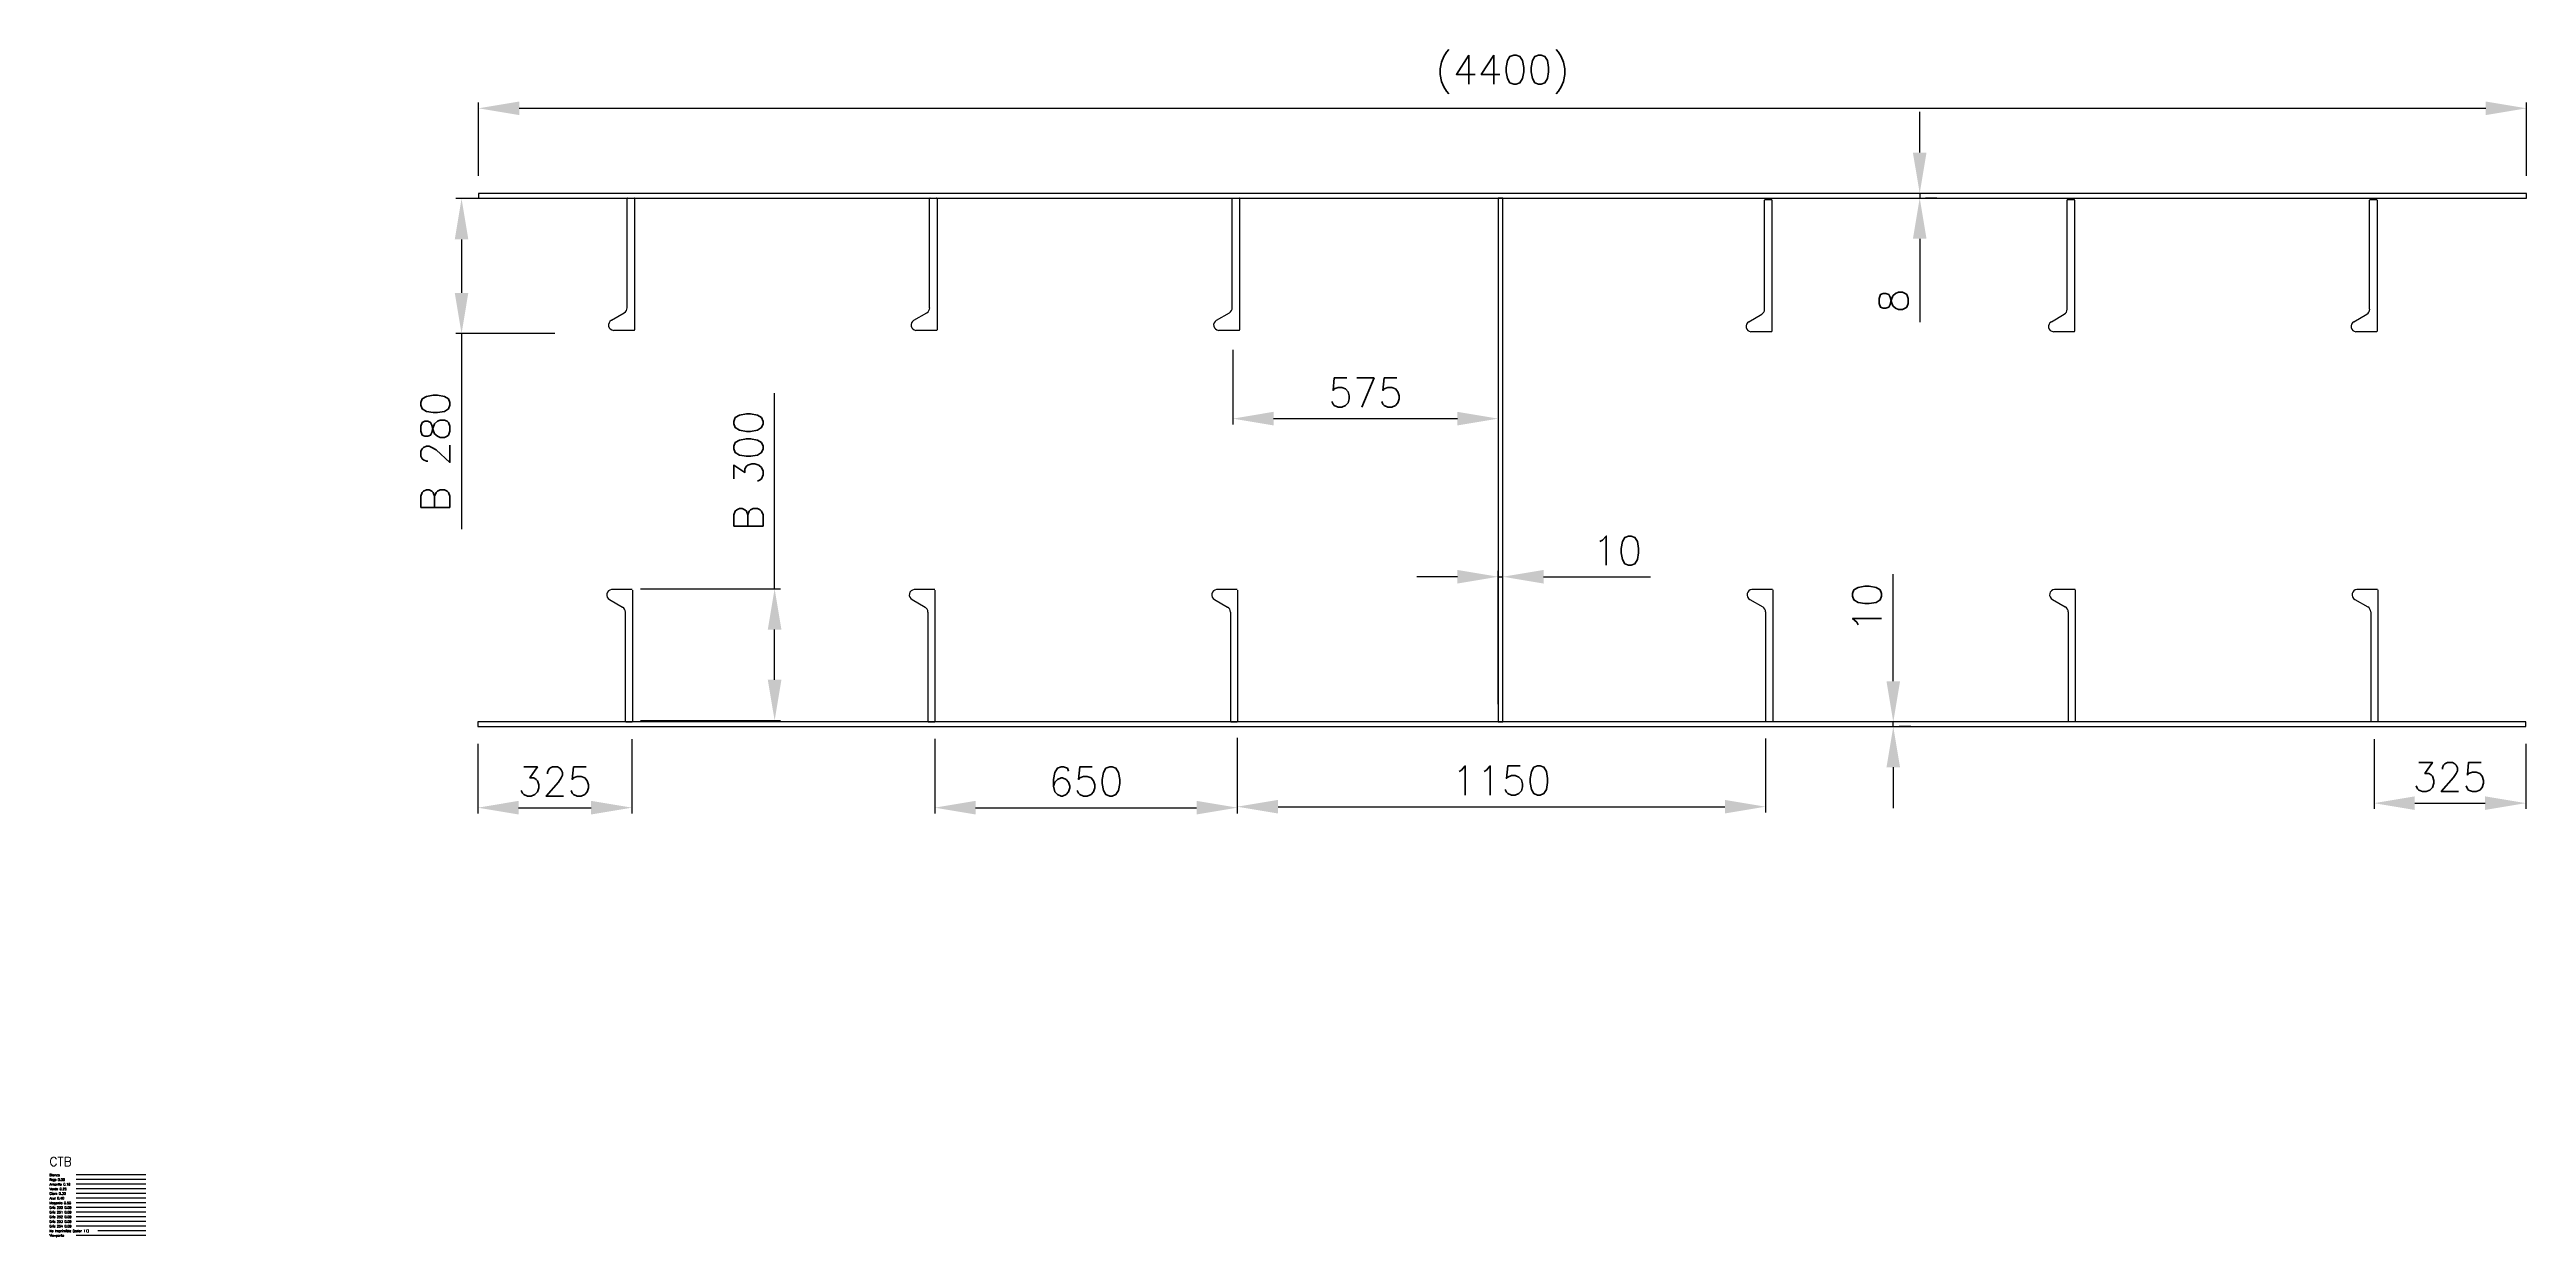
# Model space of a CAD drawing. Header units: inches. Extents: x -10308 to 8182, y 5 to 24017.
# Drawn here: x -520 to 4802, y 5 to 2556 of the extents above; entities outside this region: 3.
import ezdxf

# ---------------------------------------------------------------- set-up
doc = ezdxf.new("R2010")
doc.units = ezdxf.units.IN
for name, color, linetype in [('0.09', 1, 'Continuous'), ('0.09 gris', 252, 'Continuous'), ('0.18', 2, 'Continuous'), ('0.25', 3, 'Continuous'), ('0.30', 4, 'Continuous'), ('0.40', 5, 'Continuous'), ('0.50', 6, 'Continuous'), ('COTAS', 1, 'Continuous'), ('COTAS 1-200', 1, 'Continuous')]:
    doc.layers.add(name, color=color, linetype=linetype)
doc.layers.add('No Imprimible', color=11, linetype='Continuous', plot=False)
doc.layers.add('Viewports', color=1, linetype='Continuous', plot=False)
doc.styles.add('de cotas', font='romans.shx')
doc.styles.add('HM T2-5', font='romans.shx')
doc.styles.get("Standard").update_dxf_attribs({"font": 'arial.ttf'})
doc.dimstyles.new('1 EN 1 HM Cota Polivalente', dxfattribs={"dimtxt": 3, "dimasz": 3, "dimexe": 0.5, "dimexo": 1.5, "dimgap": 1.5, "dimtad": 1, "dimtxsty": 'Standard', "dimcen": 2.5, "dimclrd": 1, "dimclre": 1, "dimclrt": 3, "dimadec": 0, "dimazin": 0, "dimtfac": 1, "dimtmove": 0, "dimatfit": 3, "dimfxl": 1, "dimarcsym": 0})

# ---------------------------------------------------------------- blocks, each defined once
blk = doc.blocks.new('*D21')
at = {"layer": 'COTAS', "color": 1, "lineweight": -2, "transparency": 16777216}
for p, q in [((1038.3, 1398.1), (1038.3, 1818.3)), ((750.3, 1398.1), (1050.8, 1398.1)), ((1038.3, 1202.6), (1038.3, 1310.6)), ((750.3, 1115.1), (1050.8, 1115.1))]:
    blk.add_line(p, q, dxfattribs=at)
at = {"layer": 'COTAS', "color": 1, "transparency": 16777216}
for points in [[(1023.7, 1310.6), (1052.9, 1310.6), (1038.3, 1398.1)], [(1023.7, 1202.6), (1052.9, 1202.6), (1038.3, 1115.1)]]:
    blk.add_solid(points, dxfattribs=at)
at = {"layer": 'Defpoints', "color": 0, "transparency": 16777216}
for p in [(712.8, 1398.1), (1038.3, 1398.1), (712.8, 1115.1)]:
    blk.add_point(p, dxfattribs=at)
at = {"layer": 'COTAS', "color": 3, "transparency": 16777216, "insert": (982.1, 1651.9), "char_height": 62.5, "attachment_point": 5, "rotation": 90, "style": 'de cotas'}
blk.add_mtext('B 300', dxfattribs=at)
blk = doc.blocks.new('*U22')
at = {"layer": 'COTAS 1-200'}
for p, q in [((-21.9, 120.4), (5.9, 104.1)), ((26.9, 142), (-17.5, 142)), ((27.9, -141), (27.9, 141)), ((12, 93.6), (12, -141)), ((13, -142), (26.9, -142))]:
    blk.add_line(p, q, dxfattribs=at)
for centre, radius, start, end in [((-16.4, 130.5), 11.5, 95.4143, 241.6471), ((0.6, 93.9), 11.5, 358.0711, 62.542), ((13, -141), 1, 180, 270), ((26.9, -141), 1, 270, 0)]:
    blk.add_arc(centre, radius, start, end, dxfattribs=at)
blk = doc.blocks.new('*U23')
at = {"layer": 'COTAS', "color": 0, "linetype": 'ByBlock', "lineweight": -2, "transparency": 16777216}
for p in [(0, 0), (650, 0), (1300, 0)]:
    blk.add_blockref('*U22', p, dxfattribs=at)
blk = doc.blocks.new('*U25')
at = {"layer": 'COTAS 1-200'}
for p, q in [((-21.9, 120.4), (5.9, 104.1)), ((26.9, 142), (-17.5, 142)), ((27.9, -141), (27.9, 141)), ((12, 93.6), (12, -141)), ((13, -142), (26.9, -142))]:
    blk.add_line(p, q, dxfattribs=at)
for centre, radius, start, end in [((-16.4, 130.5), 11.5, 95.4143, 241.6471), ((0.6, 93.9), 11.5, 358.0711, 62.542), ((13, -141), 1, 180, 270), ((26.9, -141), 1, 270, 0)]:
    blk.add_arc(centre, radius, start, end, dxfattribs=at)
blk = doc.blocks.new('*U26')
at = {"layer": 'COTAS', "color": 0, "linetype": 'ByBlock', "lineweight": -2, "transparency": 16777216}
for p in [(0, 0), (650, 0), (1300, 0)]:
    blk.add_blockref('*U25', p, dxfattribs=at)
blk = doc.blocks.new('*D27')
at = {"layer": 'COTAS', "color": 1, "lineweight": -2, "transparency": 16777216}
for p, q in [((400.7, 1065.1), (400.7, 915.4)), ((731.6, 1075.3), (731.6, 915.4)), ((488.2, 927.9), (644.1, 927.9))]:
    blk.add_line(p, q, dxfattribs=at)
at = {"layer": 'COTAS', "color": 1, "transparency": 16777216}
for points in [[(488.2, 942.5), (488.2, 913.3), (400.7, 927.9)], [(644.1, 942.5), (644.1, 913.3), (731.6, 927.9)]]:
    blk.add_solid(points, dxfattribs=at)
at = {"layer": 'Defpoints', "color": 0, "transparency": 16777216}
for p in [(400.7, 1102.6), (731.6, 1112.8), (731.6, 927.9)]:
    blk.add_point(p, dxfattribs=at)
at = {"layer": 'COTAS', "color": 3, "transparency": 16777216, "insert": (566.2, 984.2), "char_height": 62.5, "attachment_point": 5, "style": 'de cotas'}
blk.add_mtext('325', dxfattribs=at)
blk = doc.blocks.new('*D28')
at = {"layer": 'COTAS', "color": 1, "lineweight": -2, "transparency": 16777216}
for p, q in [((1382.4, 1075.9), (1382.4, 915.4)), ((2032.4, 1074.9), (2032.4, 915.4)), ((1469.9, 927.9), (1944.9, 927.9))]:
    blk.add_line(p, q, dxfattribs=at)
at = {"layer": 'COTAS', "color": 1, "transparency": 16777216}
for points in [[(1469.9, 942.5), (1469.9, 913.3), (1382.4, 927.9)], [(1944.9, 942.5), (1944.9, 913.3), (2032.4, 927.9)]]:
    blk.add_solid(points, dxfattribs=at)
at = {"layer": 'Defpoints', "color": 0, "transparency": 16777216}
for p in [(1382.4, 1113.4), (2032.4, 1112.4), (2032.4, 927.9)]:
    blk.add_point(p, dxfattribs=at)
at = {"layer": 'COTAS', "color": 3, "transparency": 16777216, "insert": (1707.4, 984.2), "char_height": 62.5, "attachment_point": 5, "style": 'de cotas'}
blk.add_mtext('650', dxfattribs=at)
blk = doc.blocks.new('*D29')
at = {"layer": 'COTAS', "color": 1, "lineweight": -2, "transparency": 16777216}
for p, q in [((4474.6, 1074.8), (4474.6, 925.1)), ((4800.7, 1065.1), (4800.7, 925.1)), ((4562.1, 937.6), (4713.2, 937.6))]:
    blk.add_line(p, q, dxfattribs=at)
at = {"layer": 'COTAS', "color": 1, "transparency": 16777216}
for points in [[(4562.1, 952.2), (4562.1, 923), (4474.6, 937.6)], [(4713.2, 952.2), (4713.2, 923), (4800.7, 937.6)]]:
    blk.add_solid(points, dxfattribs=at)
at = {"layer": 'Defpoints', "color": 0, "transparency": 16777216}
for p in [(4474.6, 1112.3), (4800.7, 1102.6), (4800.7, 937.6)]:
    blk.add_point(p, dxfattribs=at)
at = {"layer": 'COTAS', "color": 3, "transparency": 16777216, "insert": (4637.6, 993.9), "char_height": 62.5, "attachment_point": 5, "style": 'de cotas'}
blk.add_mtext('325', dxfattribs=at)
blk = doc.blocks.new('*D30')
at = {"layer": 'COTAS', "color": 1, "lineweight": -2, "transparency": 16777216}
for p, q in [((683.9, 2236.2), (353.2, 2236.2)), ((365.7, 2148.7), (365.7, 2033.6)), ((566.2, 1946.1), (353.2, 1946.1)), ((365.7, 1946.1), (365.7, 1525.8))]:
    blk.add_line(p, q, dxfattribs=at)
at = {"layer": 'COTAS', "color": 1, "transparency": 16777216}
for points in [[(351.1, 2148.7), (380.2, 2148.7), (365.7, 2236.2)], [(351.1, 2033.6), (380.2, 2033.6), (365.7, 1946.1)]]:
    blk.add_solid(points, dxfattribs=at)
at = {"layer": 'Defpoints', "color": 0, "transparency": 16777216}
for p in [(721.4, 2236.2), (365.7, 1946.1), (603.7, 1946.1)]:
    blk.add_point(p, dxfattribs=at)
at = {"layer": 'COTAS', "color": 3, "transparency": 16777216, "insert": (309.4, 1692.2), "char_height": 62.5, "attachment_point": 5, "rotation": 90, "style": 'de cotas'}
blk.add_mtext('B 280', dxfattribs=at)
blk = doc.blocks.new('*U31')
at = {"layer": 'COTAS 1-200'}
for p, q in [((12, -93.6), (12, 141)), ((13, 142), (26.9, 142)), ((27.9, 141), (27.9, -141)), ((-21.9, -120.4), (5.9, -104.1)), ((26.9, -142), (-17.5, -142))]:
    blk.add_line(p, q, dxfattribs=at)
for centre, radius, start, end in [((13, 141), 1, 90, 180), ((26.9, 141), 1, 0, 90), ((0.6, -93.9), 11.5, 297.458, 1.9289), ((-16.4, -130.5), 11.5, 118.3529, 264.5857), ((26.9, -141), 1, 270, 0)]:
    blk.add_arc(centre, radius, start, end, dxfattribs=at)
blk = doc.blocks.new('*U32')
at = {"layer": 'COTAS', "color": 0, "linetype": 'ByBlock', "lineweight": -2, "transparency": 16777216}
for p in [(0, 0), (650, 0), (1300, 0)]:
    blk.add_blockref('*U31', p, dxfattribs=at)
blk = doc.blocks.new('*D33')
at = {"layer": 'COTAS', "color": 1, "lineweight": -2, "transparency": 16777216}
for p, q in [((2032.4, 1078), (2032.4, 917.5)), ((3167.4, 1076.4), (3167.4, 917.5)), ((2119.9, 930), (3079.9, 930))]:
    blk.add_line(p, q, dxfattribs=at)
at = {"layer": 'COTAS', "color": 1, "transparency": 16777216}
for points in [[(2119.9, 944.6), (2119.9, 915.4), (2032.4, 930)], [(3079.9, 944.6), (3079.9, 915.4), (3167.4, 930)]]:
    blk.add_solid(points, dxfattribs=at)
at = {"layer": 'Defpoints', "color": 0, "transparency": 16777216}
for p in [(2032.4, 1115.5), (3167.4, 1113.9), (3167.4, 930)]:
    blk.add_point(p, dxfattribs=at)
at = {"layer": 'COTAS', "color": 3, "transparency": 16777216, "insert": (2599.9, 986.3), "char_height": 62.5, "attachment_point": 5, "style": 'de cotas'}
blk.add_mtext('1150', dxfattribs=at)
blk = doc.blocks.new('*D34')
at = {"layer": 'COTAS', "color": 1, "lineweight": -2, "transparency": 16777216}
for p, q in [((2592.8, 2200), (2592.8, 1751.1)), ((2022.7, 1911.6), (2022.7, 1751.1)), ((2110.2, 1763.6), (2505.3, 1763.6))]:
    blk.add_line(p, q, dxfattribs=at)
at = {"layer": 'COTAS', "color": 1, "transparency": 16777216}
for points in [[(2110.2, 1778.2), (2110.2, 1749), (2022.7, 1763.6)], [(2505.3, 1778.2), (2505.3, 1749), (2592.8, 1763.6)]]:
    blk.add_solid(points, dxfattribs=at)
at = {"layer": 'Defpoints', "color": 0, "transparency": 16777216}
for p in [(2592.8, 2237.5), (2022.7, 1949.1), (2592.8, 1763.6)]:
    blk.add_point(p, dxfattribs=at)
at = {"layer": 'COTAS', "color": 3, "transparency": 16777216, "insert": (2307.8, 1819.8), "char_height": 62.5, "attachment_point": 5, "style": 'de cotas'}
blk.add_mtext('575', dxfattribs=at)
blk = doc.blocks.new('*U36')
at = {"layer": 'COTAS 1-200'}
for p, q in [((12, -93.6), (12, 141)), ((13, 142), (26.9, 142)), ((27.9, 141), (27.9, -141)), ((-21.9, -120.4), (5.9, -104.1)), ((26.9, -142), (-17.5, -142))]:
    blk.add_line(p, q, dxfattribs=at)
for centre, radius, start, end in [((13, 141), 1, 90, 180), ((26.9, 141), 1, 0, 90), ((0.6, -93.9), 11.5, 297.458, 1.9289), ((-16.4, -130.5), 11.5, 118.3529, 264.5857), ((26.9, -141), 1, 270, 0)]:
    blk.add_arc(centre, radius, start, end, dxfattribs=at)
blk = doc.blocks.new('*U37')
at = {"layer": 'COTAS', "color": 0, "linetype": 'ByBlock', "lineweight": -2, "transparency": 16777216}
for p in [(0, 0), (650, 0), (1300, 0)]:
    blk.add_blockref('*U36', p, dxfattribs=at)
blk = doc.blocks.new('*D44')
at = {"layer": 'COTAS', "color": 1, "lineweight": -2, "transparency": 16777216}
for p, q in [((3441.7, 1199.6), (3441.7, 1429.4)), ((3441.7, 1102.1), (3441.7, 1112.1)), ((3463.8, 1112.1), (3454.2, 1112.1)), ((3479.2, 1102.1), (3454.2, 1102.1)), ((3441.7, 1014.6), (3441.7, 927.1))]:
    blk.add_line(p, q, dxfattribs=at)
at = {"layer": 'COTAS', "color": 1, "transparency": 16777216}
for points in [[(3427.1, 1199.6), (3456.3, 1199.6), (3441.7, 1112.1)], [(3427.1, 1014.6), (3456.3, 1014.6), (3441.7, 1102.1)]]:
    blk.add_solid(points, dxfattribs=at)
at = {"layer": 'Defpoints', "color": 0, "transparency": 16777216}
for p in [(3426.3, 1112.1), (3441.7, 1112.1), (3441.7, 1102.1)]:
    blk.add_point(p, dxfattribs=at)
at = {"layer": 'COTAS', "color": 3, "transparency": 16777216, "insert": (3385.4, 1358.2), "char_height": 62.5, "attachment_point": 5, "rotation": 90, "style": 'de cotas'}
blk.add_mtext('10', dxfattribs=at)
blk = doc.blocks.new('*D45')
at = {"layer": 'COTAS', "color": 1, "lineweight": -2, "transparency": 16777216}
for p, q in [((3498.5, 2334.9), (3498.5, 2422.4)), ((3498.5, 2247.4), (3498.5, 2237.4)), ((3520.3, 2247.4), (3511, 2247.4)), ((3535.6, 2237.4), (3511, 2237.4)), ((3498.5, 2149.9), (3498.5, 1970.8))]:
    blk.add_line(p, q, dxfattribs=at)
at = {"layer": 'COTAS', "color": 1, "transparency": 16777216}
for points in [[(3483.9, 2334.9), (3513.1, 2334.9), (3498.5, 2247.4)], [(3483.9, 2149.9), (3513.1, 2149.9), (3498.5, 2237.4)]]:
    blk.add_solid(points, dxfattribs=at)
at = {"layer": 'Defpoints', "color": 0, "transparency": 16777216}
for p in [(3482.8, 2247.4), (3498.1, 2237.4), (3498.5, 2247.4)]:
    blk.add_point(p, dxfattribs=at)
at = {"layer": 'COTAS', "color": 3, "transparency": 16777216, "insert": (3442.3, 2016.6), "char_height": 62.5, "attachment_point": 5, "rotation": 90, "style": 'de cotas'}
blk.add_mtext('8', dxfattribs=at)
blk = doc.blocks.new('*D46')
at = {"layer": 'COTAS', "color": 1, "lineweight": -2, "transparency": 16777216}
for p, q in [((2505.3, 1423.9), (2417.8, 1423.9)), ((2592.8, 1150), (2592.8, 1436.4)), ((2592.8, 1423.9), (2602.8, 1423.9)), ((2602.8, 1150), (2602.8, 1436.4)), ((2690.3, 1423.9), (2920.1, 1423.9))]:
    blk.add_line(p, q, dxfattribs=at)
at = {"layer": 'COTAS', "color": 1, "transparency": 16777216}
for points in [[(2505.3, 1438.5), (2505.3, 1409.3), (2592.8, 1423.9)], [(2690.3, 1438.5), (2690.3, 1409.3), (2602.8, 1423.9)]]:
    blk.add_solid(points, dxfattribs=at)
at = {"layer": 'Defpoints', "color": 0, "transparency": 16777216}
for p in [(2602.8, 1423.9), (2592.8, 1112.5), (2602.8, 1112.5)]:
    blk.add_point(p, dxfattribs=at)
at = {"layer": 'COTAS', "color": 3, "transparency": 16777216, "insert": (2849, 1480.1), "char_height": 62.5, "attachment_point": 5, "style": 'de cotas'}
blk.add_mtext('10', dxfattribs=at)
blk = doc.blocks.new('*D47')
at = {"layer": 'COTAS', "color": 1, "lineweight": -2, "transparency": 16777216}
for p, q in [((402.1, 2285), (402.1, 2442.7)), ((489.6, 2430.2), (4714.6, 2430.2)), ((4802.1, 2285), (4802.1, 2442.7))]:
    blk.add_line(p, q, dxfattribs=at)
at = {"layer": 'COTAS', "color": 1, "transparency": 16777216}
for points in [[(489.6, 2444.8), (489.6, 2415.6), (402.1, 2430.2)], [(4714.6, 2444.8), (4714.6, 2415.6), (4802.1, 2430.2)]]:
    blk.add_solid(points, dxfattribs=at)
at = {"layer": 'Defpoints', "color": 0, "transparency": 16777216}
for p in [(4802.1, 2430.2), (402.1, 2247.5), (4802.1, 2247.5)]:
    blk.add_point(p, dxfattribs=at)
at = {"layer": 'COTAS', "color": 3, "transparency": 16777216, "insert": (2602.1, 2502.8), "char_height": 62.5, "attachment_point": 5, "style": 'de cotas'}
blk.add_mtext('(4400)', dxfattribs=at)
blk = doc.blocks.new('*D51')
at = {"layer": 'COTAS', "color": 1, "lineweight": -2, "transparency": 16777216}
for p, q in [((-10307.6, 20561.2), (-10307.6, 21436.2)), ((6231.3, 20561.2), (6231.3, 21436.2)), ((-9432.6, 21311.2), (5356.3, 21311.2))]:
    blk.add_line(p, q, dxfattribs=at)
at = {"layer": 'COTAS', "color": 1, "transparency": 16777216}
for points in [[(-9432.6, 21457), (-9432.6, 21165.4), (-10307.6, 21311.2)], [(5356.3, 21457), (5356.3, 21165.4), (6231.3, 21311.2)]]:
    blk.add_solid(points, dxfattribs=at)
at = {"layer": 'Defpoints', "color": 0, "transparency": 16777216}
for p in [(6231.3, 21311.2), (-10307.6, 20186.2), (6231.3, 20186.2)]:
    blk.add_point(p, dxfattribs=at)
at = {"layer": 'COTAS', "color": 3, "transparency": 16777216, "insert": (-472, 21873.7), "char_height": 625, "attachment_point": 5, "style": 'de cotas'}
blk.add_mtext('13000', dxfattribs=at)
blk = doc.blocks.new('*D55')
at = {"layer": 'COTAS', "color": 1, "lineweight": -2, "transparency": 16777216}
for p, q in [((8035.8, 20186.2), (8035.8, 24016.6)), ((6606.3, 20186.2), (8160.8, 20186.2)), ((8035.8, 16661.2), (8035.8, 19311.2)), ((6606.3, 15786.2), (8160.8, 15786.2))]:
    blk.add_line(p, q, dxfattribs=at)
at = {"layer": 'COTAS', "color": 1, "transparency": 16777216}
for points in [[(7890, 19311.2), (8181.7, 19311.2), (8035.8, 20186.2)], [(7890, 16661.2), (8181.7, 16661.2), (8035.8, 15786.2)]]:
    blk.add_solid(points, dxfattribs=at)
at = {"layer": 'Defpoints', "color": 0, "transparency": 16777216}
for p in [(6231.3, 20186.2), (6231.3, 15786.2), (8035.8, 15786.2)]:
    blk.add_point(p, dxfattribs=at)
at = {"layer": 'COTAS', "color": 3, "transparency": 16777216, "insert": (7473.3, 22665.4), "char_height": 625, "attachment_point": 5, "rotation": 90, "style": 'de cotas'}
blk.add_mtext('4400', dxfattribs=at)

msp = doc.modelspace()

# ---------------------------------------------------------------- linework, layer by layer
msp.add_line((-462.5, 139.6), (-312.5, 139.6))
at = {"layer": '0.09'}
msp.add_line((-462.5, 129.6), (-312.5, 129.6), dxfattribs=at)
at = {"layer": '0.09 gris'}
for p, q in [((-462.5, 69.6), (-312.5, 69.6)), ((-462.5, 59.6), (-312.5, 59.6)), ((-462.5, 49.6), (-312.5, 49.6)), ((-462.5, 39.6), (-312.5, 39.6)), ((-462.5, 29.6), (-312.5, 29.6))]:
    msp.add_line(p, q, dxfattribs=at)
at = {"layer": '0.18'}
msp.add_line((-462.5, 119.6), (-312.5, 119.6), dxfattribs=at)
at = {"layer": '0.25'}
msp.add_line((-462.5, 109.6), (-312.5, 109.6), dxfattribs=at)
at = {"layer": '0.30'}
msp.add_line((-462.5, 99.6), (-312.5, 99.6), dxfattribs=at)
at = {"layer": '0.40'}
msp.add_line((-462.5, 89.6), (-312.5, 89.6), dxfattribs=at)
at = {"layer": '0.50'}
msp.add_line((-462.5, 79.6), (-312.5, 79.6), dxfattribs=at)
at = {"layer": 'COTAS'}
for points in [[(6231.3, 15786.2), (6231.3, 20186.2), (-10307.6, 20186.2), (-10307.6, 15786.2)], [(402.1, 2237.5), (4802.1, 2237.5), (4802.1, 2247.5), (402.1, 2247.5)], [(2592.8, 1112.5), (2602.8, 1112.5), (2602.8, 2237.5), (2592.8, 2237.5)], [(400.7, 1102.6), (4800.7, 1102.6), (4800.7, 1112.6), (400.7, 1112.6)]]:
    msp.add_lwpolyline(points, close=True, dxfattribs=at)
at = {"layer": 'COTAS 1-200'}
msp.add_arc((1032.8, 1396.7), 1, 0, 90, dxfattribs=at)
at = {"layer": 'No Imprimible'}
msp.add_line((-415.9, 19.6), (-312.5, 19.6), dxfattribs=at)
at = {"layer": 'Viewports'}
msp.add_line((-462.5, 9.6), (-312.5, 9.6), dxfattribs=at)

# ---------------------------------------------------------------- block references
at = {"layer": 'COTAS'}
for name, p in [('*U32', (709.4, 2095.2)), ('*U37', (3153.2, 2092.2)), ('*U23', (705.5, 1254.4)), ('*U26', (3155.4, 1254.9))]:
    msp.add_blockref(name, p, dxfattribs=at)

# ---------------------------------------------------------------- texts
at = {"layer": '0.18', "style": 'HM T2-5'}
for s, height, p in [('CTB', 19.28, (-519.7, 158)), ('Amarillo 0.18', 5, (-519.7, 116.4)), ('Verde 0.25', 5, (-519.7, 106.4)), ('Blanco', 5, (-519.7, 136.4)), ('Rojo 0.09', 5, (-519.7, 126.4)), ('Azul 0.40', 5, (-519.7, 86.4)), ('Ciam 0.30', 5, (-519.7, 96.4)), ('Gris 250 0.09', 5, (-519.7, 66.4)), ('Gris 251 0.09', 5, (-519.7, 56.4)), ('Magenta 0.50', 5, (-519.7, 76.4)), ('Viewports', 5, (-519.7, 6.4)), ('Gris 252 0.09', 5, (-519.7, 46.4)), ('Gris 253 0.09', 5, (-519.7, 36.4)), ('Gris 254 0.09', 5, (-519.7, 26.4)), ('No Imprimible (color 11)', 5, (-519.7, 16.4))]:
    msp.add_text(s, height=height, dxfattribs=at).set_placement(p)

# ---------------------------------------------------------------- dimensions: what is measured, and where the dimension line sits
at = {"layer": 'COTAS'}
for base, p1, p2, angle, text, override, picture, middle in [((8035.8, 15786.2), (6231.3, 20186.2), (6231.3, 15786.2), 270, '4400', {"dimscale": 250, "dimtxt": 2.5, "dimasz": 3.5, "dimgap": 1, "dimdec": 0, "dimtxsty": 'de cotas'}, '*D55', (8035.8, 22665.4)), ((3498.5, 2247.4), (3498.1, 2237.4), (3482.8, 2247.4), 90, '8', {"dimscale": 25, "dimtxt": 2.5, "dimasz": 3.5, "dimgap": 1, "dimdec": 0, "dimtxsty": 'de cotas'}, '*D45', (3498.5, 2016.6))]:
    dim = msp.add_linear_dim(base=base, p1=p1, p2=p2, angle=angle, text=text, dimstyle='1 EN 1 HM Cota Polivalente', override=override, dxfattribs=at)
    dim.commit()
    dim.dimension.update_dxf_attribs({"geometry": picture, "text_midpoint": middle, "dimtype": 160})
for base, p1, p2, text, override, picture, middle in [((6231.3, 21311.2), (-10307.6, 20186.2), (6231.3, 20186.2), '13000', {"dimscale": 250, "dimtxt": 2.5, "dimasz": 3.5, "dimgap": 1, "dimdec": 0, "dimtxsty": 'de cotas'}, '*D51', (-472, 21311.2)), ((4802.1, 2430.2), (402.1, 2247.5), (4802.1, 2247.5), '(4400)', {"dimscale": 25, "dimtxt": 2.5, "dimasz": 3.5, "dimgap": 1, "dimdec": 0, "dimtxsty": 'de cotas'}, '*D47', (2602.1, 2430.2))]:
    dim = msp.add_linear_dim(base=base, p1=p1, p2=p2, text=text, dimstyle='1 EN 1 HM Cota Polivalente', override=override, dxfattribs=at)
    dim.commit()
    dim.dimension.update_dxf_attribs({"geometry": picture, "text_midpoint": middle, "dimtype": 160})
for base, p1, p2, angle, text, picture, middle in [((365.7, 1946.1), (721.4, 2236.2), (603.7, 1946.1), 270, 'B 280', '*D30', (309.4, 1692.2)), ((1038.3, 1398.1), (712.8, 1115.1), (712.8, 1398.1), 90, 'B 300', '*D21', (982.1, 1651.9)), ((3441.7, 1112.1), (3441.7, 1102.1), (3426.3, 1112.1), 90, '10', '*D44', (3385.4, 1358.2))]:
    dim = msp.add_linear_dim(base=base, p1=p1, p2=p2, angle=angle, text=text, dimstyle='1 EN 1 HM Cota Polivalente', override={"dimscale": 25, "dimtxt": 2.5, "dimasz": 3.5, "dimgap": 1, "dimdec": 0, "dimtxsty": 'de cotas'}, dxfattribs=at)
    dim.commit()
    dim.dimension.update_dxf_attribs({"geometry": picture, "text_midpoint": middle})
for base, p1, p2, text, picture, middle in [((2592.8, 1763.6), (2022.7, 1949.1), (2592.8, 2237.5), '575', '*D34', (2307.8, 1819.8)), ((2602.8, 1423.9), (2592.8, 1112.5), (2602.8, 1112.5), '10', '*D46', (2849, 1480.1)), ((731.6, 927.9), (400.7, 1102.6), (731.6, 1112.8), '325', '*D27', (566.2, 984.2)), ((2032.4, 927.9), (1382.4, 1113.4), (2032.4, 1112.4), '650', '*D28', (1707.4, 984.2)), ((3167.4, 930), (2032.4, 1115.5), (3167.4, 1113.9), '1150', '*D33', (2599.9, 986.3)), ((4800.7, 937.6), (4474.6, 1112.3), (4800.7, 1102.6), '325', '*D29', (4637.6, 993.9))]:
    dim = msp.add_linear_dim(base=base, p1=p1, p2=p2, text=text, dimstyle='1 EN 1 HM Cota Polivalente', override={"dimscale": 25, "dimtxt": 2.5, "dimasz": 3.5, "dimgap": 1, "dimdec": 0, "dimtxsty": 'de cotas'}, dxfattribs=at)
    dim.commit()
    dim.dimension.update_dxf_attribs({"geometry": picture, "text_midpoint": middle})

doc.saveas('drawing.dxf')
